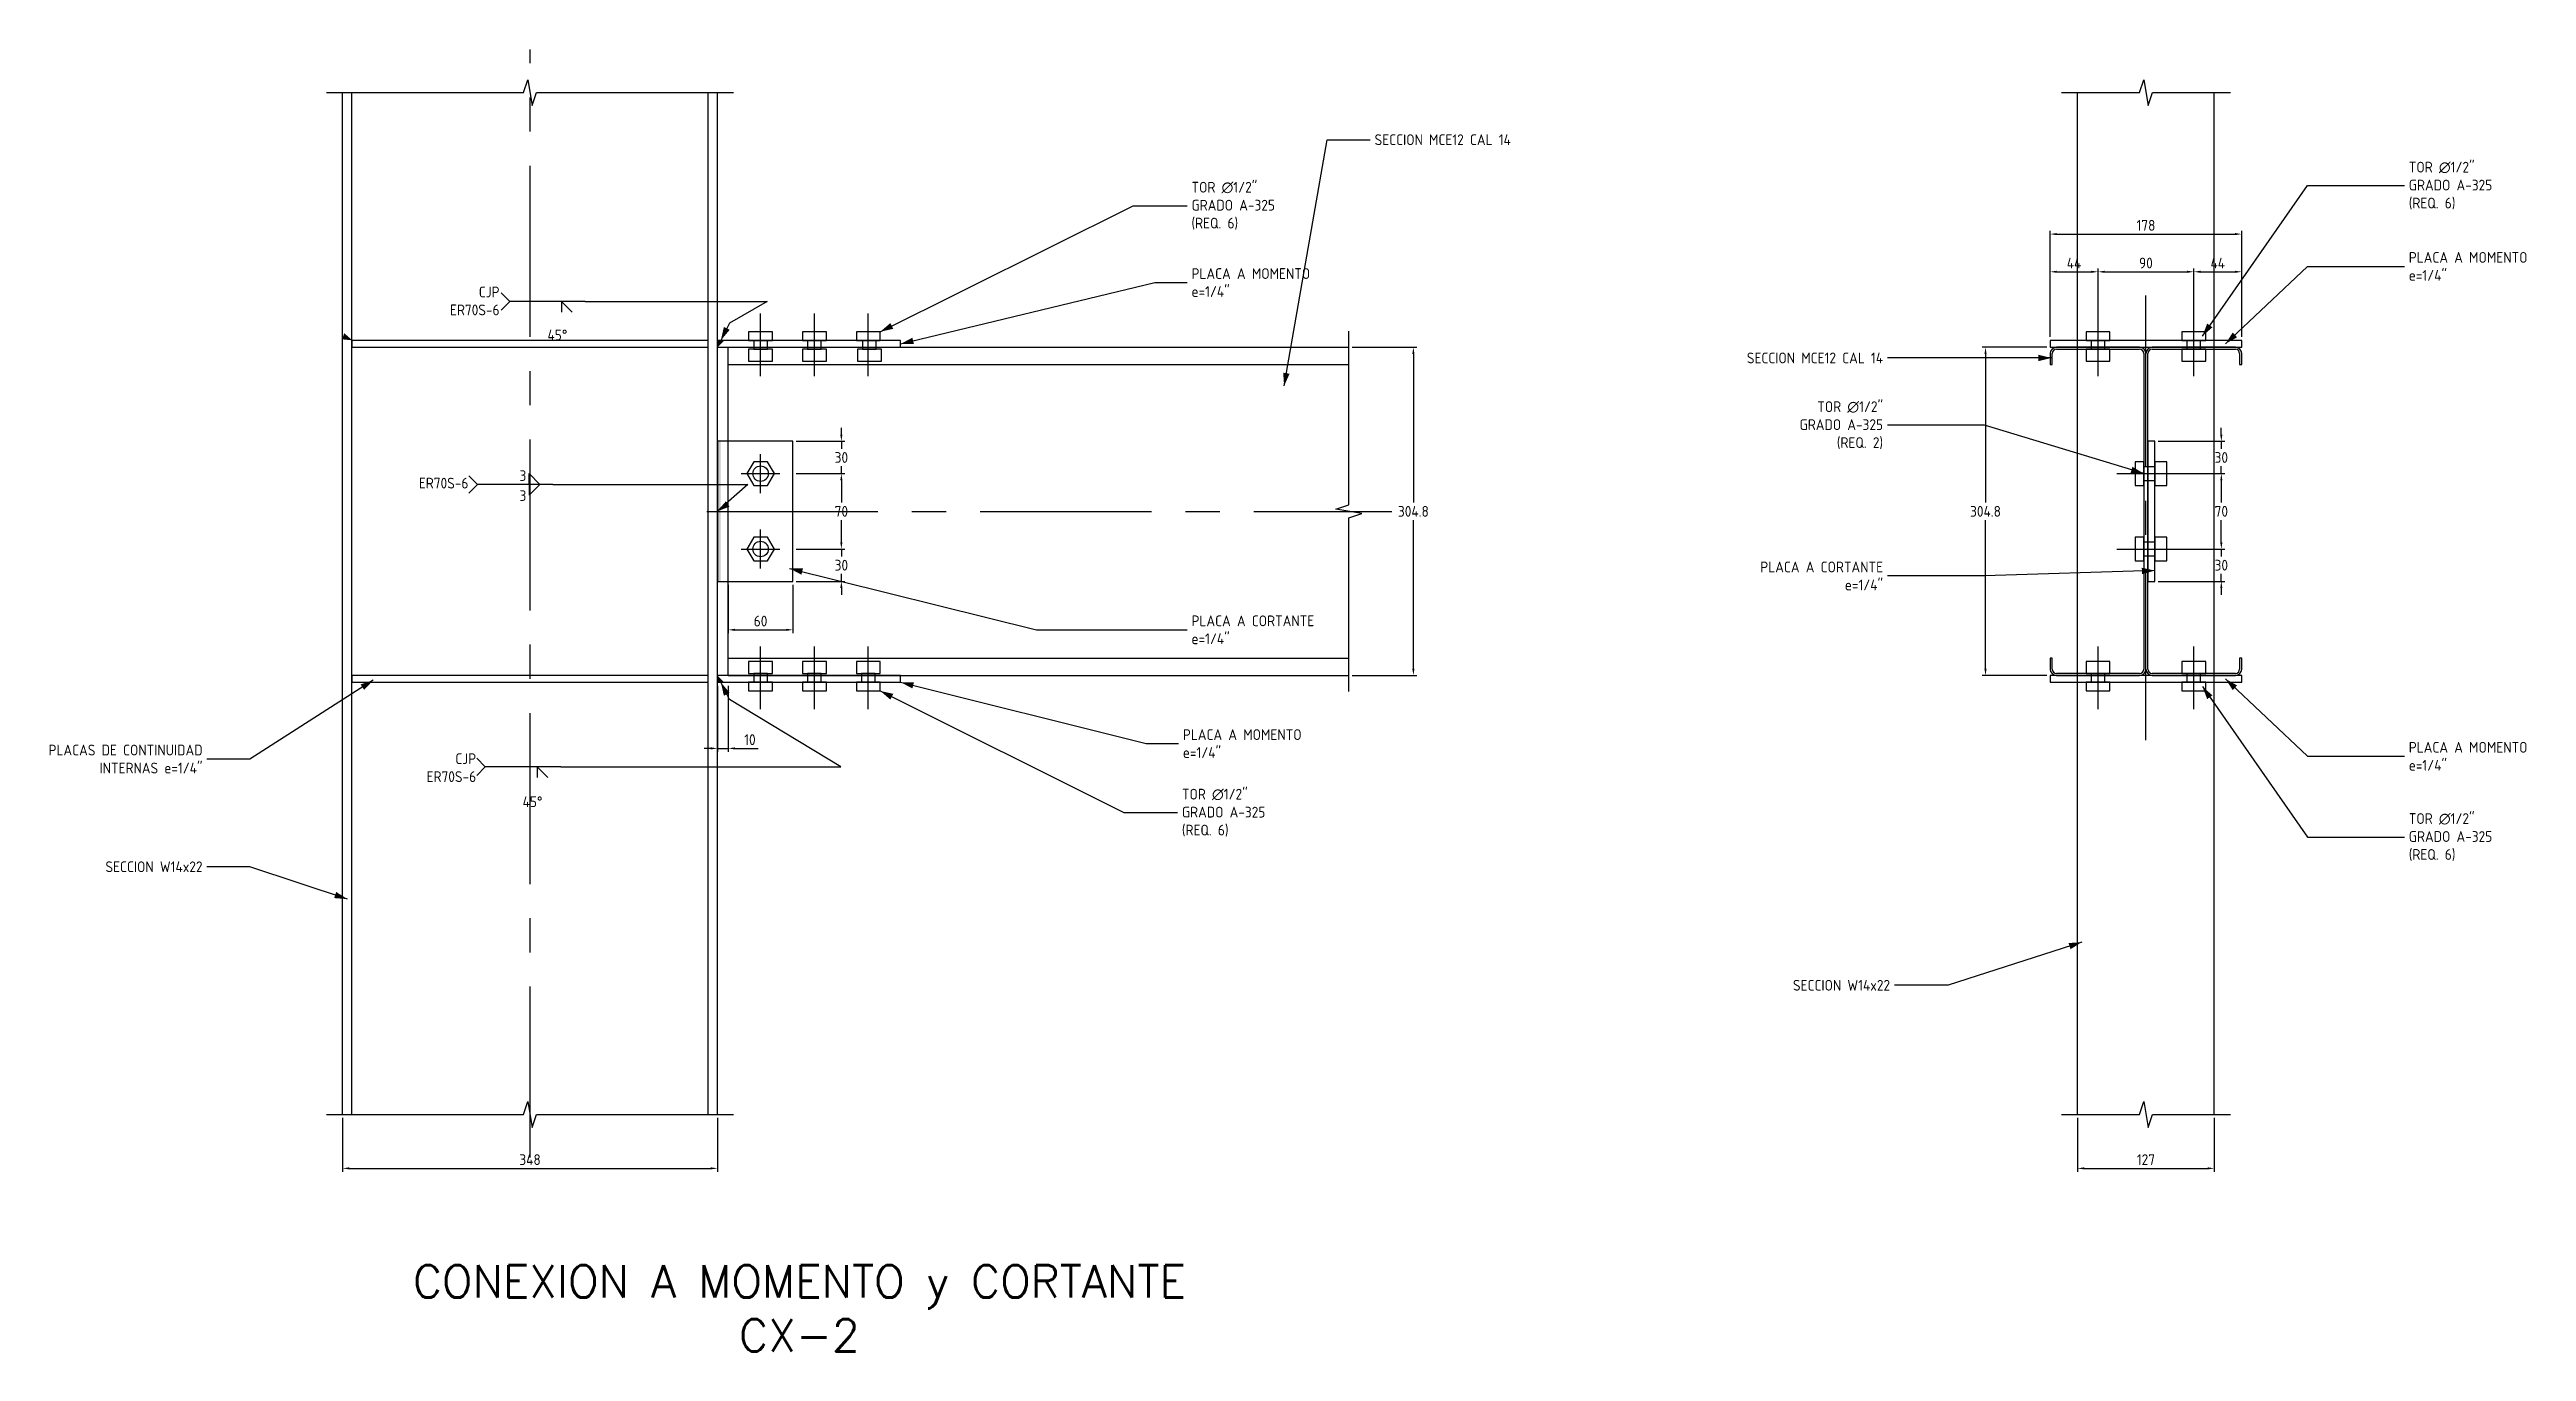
# Model space of a CAD drawing. Header units: millimetres. Extents: x 654 to 11880, y -1480 to 1529.
# Drawn here: x 654 to 2953, y -1480 to -271 of the extents above; entities that cross this region are included whole.
import ezdxf

# ---------------------------------------------------------------- set-up
doc = ezdxf.new("R2010")
doc.units = ezdxf.units.MM
doc.header["$LTSCALE"] = 5
doc.linetypes.add('CENTER', pattern=[50.8, 31.75, -6.35, 6.35, -6.35])
doc.layers.add('TRAZO-01', color=8, linetype='Continuous')
doc.layers.add('TRAZOS-01', color=8, linetype='Continuous')
doc.styles.add('ISO Proportional', font='isocp.shx')
doc.styles.add('X200-000', font='simplex.shx')
doc.dimstyles.new('STD 05', dxfattribs={"dimscale": 5, "dimtxt": 2, "dimasz": 1.25, "dimexe": 0.625, "dimexo": 0.625, "dimtad": 1, "dimzin": 12, "dimtxsty": 'ISO Proportional', "dimcen": 2.5, "dimclrt": 2, "dimazin": 3, "dimtfac": 1, "dimtmove": 0, "dimatfit": 1})

msp = doc.modelspace()

# ---------------------------------------------------------------- texts
at = {"layer": 'TRAZO-01', "color": 7, "insert": (1350, -1420), "char_height": 30, "width": 1191.14409, "attachment_point": 5, "style": 'X200-000'}
msp.add_mtext('CONEXION A MOMENTO y CORTANTE', dxfattribs=at)
at = {"layer": 'TRAZO-01', "color": 7, "insert": (1350, -1465), "char_height": 30, "attachment_point": 5, "style": 'X200-000'}
msp.add_mtext('CX-2', dxfattribs=at)
at = {"layer": 'TRAZOS-01', "color": 2, "char_height": 10, "style": 'ISO Proportional'}
for s, insert, attachment_point in [('SECCION MCE12 CAL 14', (1884, -355), 4), ('TOR ∅1/2"\\PGRADO A-325\\P(REQ. 6)', (2844, -397.6), 4), ('TOR ∅1/2"\\PGRADO A-325\\P(REQ. 6)', (1714, -416.25), 4), ('PLACA A MOMENTO\\Pe=1/4"', (2844, -472.6), 4), ('PLACA A MOMENTO\\Pe=1/4"', (1714, -487.6), 4), ('SECCION MCE12 CAL 14', (2356, -557.6), 6), ('TOR ∅1/2"\\PGRADO A-325\\P(REQ. 2)', (2356, -620), 6), ('PLACA A CORTANTE\\Pe=1/4"', (2356, -760), 6), ('PLACA A CORTANTE\\Pe=1/4"', (1714, -810), 4), ('PLACAS DE CONTINUIDAD\\PINTERNAS e=1/4"', (796, -930), 6), ('PLACA A MOMENTO\\Pe=1/4"', (1706, -915.63), 4), ('PLACA A MOMENTO\\Pe=1/4"', (2844, -927.4), 4), ('TOR ∅1/2"\\PGRADO A-325\\P(REQ. 6)', (1705.1, -979.751), 4), ('TOR ∅1/2"\\PGRADO A-325\\P(REQ. 6)', (2844, -1002.4), 4), ('SECCION W14x22', (796, -1030), 6), ('SECCION W14x22', (2362.5, -1140), 6)]:
    msp.add_mtext(s, dxfattribs=dict(at, insert=insert, attachment_point=attachment_point))
at = {"layer": 'TRAZOS-01', "color": 5, "char_height": 10, "attachment_point": 6, "style": 'ISO Proportional'}
for s, insert in [('CJP\\PER70S-6', (1071.717, -504.663)), ('\\pxqc; \\P45°', (1134.628, -527.926)), ('3', (1096.527, -666.822)), ('ER70S-6', (1042.799, -673.821)), ('3', (1096.527, -685.387)), ('CJP\\PER70S-6', (1049.986, -937.994)), ('\\pxqc; \\P 45°', (1111.531, -961.312))]:
    msp.add_mtext(s, dxfattribs=dict(at, insert=insert))

# ---------------------------------------------------------------- blocks, each defined once
blk = doc.blocks.new('*D40')
at = {"layer": 'Defpoints', "color": 0, "transparency": 16777216}
for p in [(926, -1260), (1274, -1260), (1274, -1310)]:
    blk.add_point(p, dxfattribs=at)
at = {"layer": 'TRAZO-01', "color": 0, "lineweight": -2, "transparency": 16777216}
for p, q in [((926, -1263.1), (926, -1313.1)), ((1274, -1263.1), (1274, -1313.1)), ((932.3, -1310), (1267.8, -1310))]:
    blk.add_line(p, q, dxfattribs=at)
at = {"layer": 'TRAZO-01', "color": 0, "transparency": 16777216}
for points in [[(932.3, -1309), (932.3, -1311), (926, -1310)], [(1267.8, -1309), (1267.8, -1311), (1274, -1310)]]:
    blk.add_solid(points, dxfattribs=at)
at = {"layer": 'TRAZO-01', "color": 2, "transparency": 16777216, "insert": (1100, -1301.9), "char_height": 10, "attachment_point": 5, "style": 'ISO Proportional'}
blk.add_mtext('348', dxfattribs=at)
blk = doc.blocks.new('*D41')
at = {"layer": 'Defpoints', "color": 0, "transparency": 16777216}
for p in [(1284, -765), (1344, -765), (1344, -810)]:
    blk.add_point(p, dxfattribs=at)
at = {"layer": 'TRAZO-01', "color": 0, "lineweight": -2, "transparency": 16777216}
for p, q in [((1284, -768.1), (1284, -813.1)), ((1344, -768.1), (1344, -813.1)), ((1290.2, -810), (1337.8, -810))]:
    blk.add_line(p, q, dxfattribs=at)
at = {"layer": 'TRAZO-01', "color": 0, "transparency": 16777216}
for points in [[(1290.2, -809), (1290.2, -811), (1284, -810)], [(1337.8, -809), (1337.8, -811), (1344, -810)]]:
    blk.add_solid(points, dxfattribs=at)
at = {"layer": 'TRAZO-01', "color": 2, "transparency": 16777216, "insert": (1314, -801.9), "char_height": 10, "attachment_point": 5, "style": 'ISO Proportional'}
blk.add_mtext('60', dxfattribs=at)
blk = doc.blocks.new('*D42')
at = {"layer": 'Defpoints', "color": 0, "transparency": 16777216}
for p in [(1344, -735), (1389, -735), (1344, -765)]:
    blk.add_point(p, dxfattribs=at)
at = {"layer": 'TRAZO-01', "color": 0, "lineweight": -2, "transparency": 16777216}
for p, q in [((1347.1, -735), (1392.1, -735)), ((1389, -728.8), (1389, -722.5)), ((1389, -735), (1389, -741.9)), ((1389, -765), (1389, -758.1)), ((1347.1, -765), (1392.1, -765)), ((1389, -771.3), (1389, -777.5))]:
    blk.add_line(p, q, dxfattribs=at)
at = {"layer": 'TRAZO-01', "color": 0, "transparency": 16777216}
for points in [[(1388, -728.8), (1390, -728.8), (1389, -735)], [(1388, -771.3), (1390, -771.3), (1389, -765)]]:
    blk.add_solid(points, dxfattribs=at)
at = {"layer": 'TRAZO-01', "color": 2, "transparency": 16777216, "insert": (1389, -750), "char_height": 10, "attachment_point": 5, "style": 'ISO Proportional'}
blk.add_mtext('30', dxfattribs=at)
blk = doc.blocks.new('*D43')
at = {"layer": 'Defpoints', "color": 0, "transparency": 16777216}
for p in [(1344, -665), (1389, -665), (1344, -735)]:
    blk.add_point(p, dxfattribs=at)
at = {"layer": 'TRAZO-01', "color": 0, "lineweight": -2, "transparency": 16777216}
for p, q in [((1347.1, -665), (1392.1, -665)), ((1389, -671.3), (1389, -691.9)), ((1389, -728.8), (1389, -708.1)), ((1347.1, -735), (1392.1, -735))]:
    blk.add_line(p, q, dxfattribs=at)
at = {"layer": 'TRAZO-01', "color": 0, "transparency": 16777216}
for points in [[(1388, -671.3), (1390, -671.3), (1389, -665)], [(1388, -728.8), (1390, -728.8), (1389, -735)]]:
    blk.add_solid(points, dxfattribs=at)
at = {"layer": 'TRAZO-01', "color": 2, "transparency": 16777216, "insert": (1389, -700), "char_height": 10, "attachment_point": 5, "style": 'ISO Proportional'}
blk.add_mtext('70', dxfattribs=at)
blk = doc.blocks.new('*D44')
at = {"layer": 'Defpoints', "color": 0, "transparency": 16777216}
for p in [(1344, -635), (1389, -635), (1344, -665)]:
    blk.add_point(p, dxfattribs=at)
at = {"layer": 'TRAZO-01', "color": 0, "lineweight": -2, "transparency": 16777216}
for p, q in [((1347.1, -635), (1392.1, -635)), ((1389, -628.8), (1389, -622.5)), ((1389, -635), (1389, -641.9)), ((1347.1, -665), (1392.1, -665)), ((1389, -665), (1389, -658.1)), ((1389, -671.3), (1389, -677.5))]:
    blk.add_line(p, q, dxfattribs=at)
at = {"layer": 'TRAZO-01', "color": 0, "transparency": 16777216}
for points in [[(1388, -628.8), (1390, -628.8), (1389, -635)], [(1388, -671.3), (1390, -671.3), (1389, -665)]]:
    blk.add_solid(points, dxfattribs=at)
at = {"layer": 'TRAZO-01', "color": 2, "transparency": 16777216, "insert": (1389, -650), "char_height": 10, "attachment_point": 5, "style": 'ISO Proportional'}
blk.add_mtext('30', dxfattribs=at)
blk = doc.blocks.new('*D45')
at = {"layer": 'Defpoints', "color": 0, "transparency": 16777216}
for p in [(1860, -547.6), (1920, -547.6), (1860, -852.4)]:
    blk.add_point(p, dxfattribs=at)
at = {"layer": 'TRAZO-01', "color": 0, "lineweight": -2, "transparency": 16777216}
for p, q in [((1863.1, -547.6), (1923.1, -547.6)), ((1920, -553.9), (1920, -691.9)), ((1920, -846.2), (1920, -708.1)), ((1863.1, -852.4), (1923.1, -852.4))]:
    blk.add_line(p, q, dxfattribs=at)
at = {"layer": 'TRAZO-01', "color": 0, "transparency": 16777216}
for points in [[(1919, -553.9), (1921, -553.9), (1920, -547.6)], [(1919, -846.2), (1921, -846.2), (1920, -852.4)]]:
    blk.add_solid(points, dxfattribs=at)
at = {"layer": 'TRAZO-01', "color": 2, "transparency": 16777216, "insert": (1920, -700), "char_height": 10, "attachment_point": 5, "style": 'ISO Proportional'}
blk.add_mtext('304.8', dxfattribs=at)
blk = doc.blocks.new('*D46')
at = {"layer": 'Defpoints', "color": 0, "transparency": 16777216}
for p in [(2536.5, -1260), (2663.5, -1260), (2663.5, -1310)]:
    blk.add_point(p, dxfattribs=at)
at = {"layer": 'TRAZO-01', "color": 0, "lineweight": -2, "transparency": 16777216}
for p, q in [((2536.5, -1263.1), (2536.5, -1313.1)), ((2663.5, -1263.1), (2663.5, -1313.1)), ((2542.8, -1310), (2657.2, -1310))]:
    blk.add_line(p, q, dxfattribs=at)
at = {"layer": 'TRAZO-01', "color": 0, "transparency": 16777216}
for points in [[(2542.8, -1309), (2542.8, -1311), (2536.5, -1310)], [(2657.2, -1309), (2657.2, -1311), (2663.5, -1310)]]:
    blk.add_solid(points, dxfattribs=at)
at = {"layer": 'TRAZO-01', "color": 2, "transparency": 16777216, "insert": (2600, -1301.9), "char_height": 10, "attachment_point": 5, "style": 'ISO Proportional'}
blk.add_mtext('127', dxfattribs=at)
blk = doc.blocks.new('*D47')
at = {"layer": 'Defpoints', "color": 0, "transparency": 16777216}
for p in [(2555.6, -477.6), (2511.1, -541.2), (2555.6, -541.2)]:
    blk.add_point(p, dxfattribs=at)
at = {"layer": 'TRAZO-01', "color": 0, "lineweight": -2, "transparency": 16777216}
for p, q in [((2511.1, -538.1), (2511.1, -474.5)), ((2517.3, -477.6), (2549.3, -477.6)), ((2555.6, -538.1), (2555.6, -474.5))]:
    blk.add_line(p, q, dxfattribs=at)
at = {"layer": 'TRAZO-01', "color": 0, "transparency": 16777216}
for points in [[(2517.3, -476.6), (2517.3, -478.6), (2511.1, -477.6)], [(2549.3, -476.6), (2549.3, -478.6), (2555.6, -477.6)]]:
    blk.add_solid(points, dxfattribs=at)
at = {"layer": 'TRAZO-01', "color": 2, "transparency": 16777216, "insert": (2533.3, -469.5), "char_height": 10, "width": 31.414, "attachment_point": 5, "style": 'ISO Proportional'}
blk.add_mtext('44', dxfattribs=at)
blk = doc.blocks.new('*D48')
at = {"layer": 'Defpoints', "color": 0, "transparency": 16777216}
for p in [(2644.5, -477.6), (2555.6, -541.2), (2644.5, -541.2)]:
    blk.add_point(p, dxfattribs=at)
at = {"layer": 'TRAZO-01', "color": 0, "lineweight": -2, "transparency": 16777216}
for p, q in [((2555.6, -538.1), (2555.6, -474.5)), ((2561.8, -477.6), (2638.2, -477.6)), ((2644.5, -538.1), (2644.5, -474.5))]:
    blk.add_line(p, q, dxfattribs=at)
at = {"layer": 'TRAZO-01', "color": 0, "transparency": 16777216}
for points in [[(2561.8, -476.6), (2561.8, -478.6), (2555.6, -477.6)], [(2638.2, -476.6), (2638.2, -478.6), (2644.5, -477.6)]]:
    blk.add_solid(points, dxfattribs=at)
at = {"layer": 'TRAZO-01', "color": 2, "transparency": 16777216, "insert": (2600, -469.5), "char_height": 10, "attachment_point": 5, "style": 'ISO Proportional'}
blk.add_mtext('90', dxfattribs=at)
blk = doc.blocks.new('*D49')
at = {"layer": 'Defpoints', "color": 0, "transparency": 16777216}
for p in [(2688.9, -477.6), (2644.5, -541.2), (2688.9, -541.2)]:
    blk.add_point(p, dxfattribs=at)
at = {"layer": 'TRAZO-01', "color": 0, "lineweight": -2, "transparency": 16777216}
for p, q in [((2644.5, -538.1), (2644.5, -474.5)), ((2650.7, -477.6), (2682.7, -477.6)), ((2688.9, -538.1), (2688.9, -474.5))]:
    blk.add_line(p, q, dxfattribs=at)
at = {"layer": 'TRAZO-01', "color": 0, "transparency": 16777216}
for points in [[(2650.7, -476.6), (2650.7, -478.6), (2644.5, -477.6)], [(2682.7, -476.6), (2682.7, -478.6), (2688.9, -477.6)]]:
    blk.add_solid(points, dxfattribs=at)
at = {"layer": 'TRAZO-01', "color": 2, "transparency": 16777216, "insert": (2666.7, -469.5), "char_height": 10, "attachment_point": 5, "style": 'ISO Proportional'}
blk.add_mtext('44', dxfattribs=at)
blk = doc.blocks.new('*D50')
at = {"layer": 'Defpoints', "color": 0, "transparency": 16777216}
for p in [(2688.9, -442.6), (2511.1, -541.2), (2688.9, -541.2)]:
    blk.add_point(p, dxfattribs=at)
at = {"layer": 'TRAZO-01', "color": 0, "lineweight": -2, "transparency": 16777216}
for p, q in [((2511.1, -538.1), (2511.1, -439.5)), ((2517.3, -442.6), (2682.7, -442.6)), ((2688.9, -538.1), (2688.9, -439.5))]:
    blk.add_line(p, q, dxfattribs=at)
at = {"layer": 'TRAZO-01', "color": 0, "transparency": 16777216}
for points in [[(2517.3, -441.6), (2517.3, -443.6), (2511.1, -442.6)], [(2682.7, -441.6), (2682.7, -443.6), (2688.9, -442.6)]]:
    blk.add_solid(points, dxfattribs=at)
at = {"layer": 'TRAZO-01', "color": 2, "transparency": 16777216, "insert": (2600, -434.5), "char_height": 10, "width": 26, "attachment_point": 5, "style": 'ISO Proportional'}
blk.add_mtext('178', dxfattribs=at)
blk = doc.blocks.new('*D51')
at = {"layer": 'Defpoints', "color": 0, "transparency": 16777216}
for p in [(2608.3, -735), (2670, -735), (2608.3, -765)]:
    blk.add_point(p, dxfattribs=at)
at = {"layer": 'TRAZO-01', "color": 0, "lineweight": -2, "transparency": 16777216}
for p, q in [((2611.4, -735), (2673.1, -735)), ((2670, -728.8), (2670, -722.5)), ((2670, -735), (2670, -741.9)), ((2670, -765), (2670, -758.1)), ((2611.4, -765), (2673.1, -765)), ((2670, -771.3), (2670, -777.5))]:
    blk.add_line(p, q, dxfattribs=at)
at = {"layer": 'TRAZO-01', "color": 0, "transparency": 16777216}
for points in [[(2669, -728.8), (2671, -728.8), (2670, -735)], [(2669, -771.3), (2671, -771.3), (2670, -765)]]:
    blk.add_solid(points, dxfattribs=at)
at = {"layer": 'TRAZO-01', "color": 2, "transparency": 16777216, "insert": (2670, -750), "char_height": 10, "attachment_point": 5, "style": 'ISO Proportional'}
blk.add_mtext('30', dxfattribs=at)
blk = doc.blocks.new('*D52')
at = {"layer": 'Defpoints', "color": 0, "transparency": 16777216}
for p in [(2608.3, -665), (2670, -665), (2608.3, -735)]:
    blk.add_point(p, dxfattribs=at)
at = {"layer": 'TRAZO-01', "color": 0, "lineweight": -2, "transparency": 16777216}
for p, q in [((2611.4, -665), (2673.1, -665)), ((2670, -671.3), (2670, -691.9)), ((2670, -728.8), (2670, -708.1)), ((2611.4, -735), (2673.1, -735))]:
    blk.add_line(p, q, dxfattribs=at)
at = {"layer": 'TRAZO-01', "color": 0, "transparency": 16777216}
for points in [[(2669, -671.3), (2671, -671.3), (2670, -665)], [(2669, -728.8), (2671, -728.8), (2670, -735)]]:
    blk.add_solid(points, dxfattribs=at)
at = {"layer": 'TRAZO-01', "color": 2, "transparency": 16777216, "insert": (2670, -700), "char_height": 10, "attachment_point": 5, "style": 'ISO Proportional'}
blk.add_mtext('70', dxfattribs=at)
blk = doc.blocks.new('*D53')
at = {"layer": 'Defpoints', "color": 0, "transparency": 16777216}
for p in [(2608.3, -635), (2670, -635), (2608.3, -665)]:
    blk.add_point(p, dxfattribs=at)
at = {"layer": 'TRAZO-01', "color": 0, "lineweight": -2, "transparency": 16777216}
for p, q in [((2611.4, -635), (2673.1, -635)), ((2670, -628.8), (2670, -622.5)), ((2670, -635), (2670, -641.9)), ((2611.4, -665), (2673.1, -665)), ((2670, -665), (2670, -658.1)), ((2670, -671.3), (2670, -677.5))]:
    blk.add_line(p, q, dxfattribs=at)
at = {"layer": 'TRAZO-01', "color": 0, "transparency": 16777216}
for points in [[(2669, -628.8), (2671, -628.8), (2670, -635)], [(2669, -671.3), (2671, -671.3), (2670, -665)]]:
    blk.add_solid(points, dxfattribs=at)
at = {"layer": 'TRAZO-01', "color": 2, "transparency": 16777216, "insert": (2670, -650), "char_height": 10, "attachment_point": 5, "style": 'ISO Proportional'}
blk.add_mtext('30', dxfattribs=at)
blk = doc.blocks.new('*D54')
at = {"layer": 'Defpoints', "color": 0, "transparency": 16777216}
for p in [(2451.1, -547.6), (2511.1, -547.6), (2511.1, -852.4)]:
    blk.add_point(p, dxfattribs=at)
at = {"layer": 'TRAZO-01', "color": 0, "lineweight": -2, "transparency": 16777216}
for p, q in [((2508, -547.6), (2448, -547.6)), ((2451.1, -553.9), (2451.1, -691.9)), ((2451.1, -846.2), (2451.1, -708.1)), ((2508, -852.4), (2448, -852.4))]:
    blk.add_line(p, q, dxfattribs=at)
at = {"layer": 'TRAZO-01', "color": 0, "transparency": 16777216}
for points in [[(2450.1, -553.9), (2452.1, -553.9), (2451.1, -547.6)], [(2450.1, -846.2), (2452.1, -846.2), (2451.1, -852.4)]]:
    blk.add_solid(points, dxfattribs=at)
at = {"layer": 'TRAZO-01', "color": 2, "transparency": 16777216, "insert": (2451.1, -700), "char_height": 10, "attachment_point": 5, "style": 'ISO Proportional'}
blk.add_mtext('304.8', dxfattribs=at)
blk = doc.blocks.new('*D132')
at = {"layer": 'Defpoints', "color": 0, "transparency": 16777216}
for p in [(1274, -858.8), (1284, -858.8), (1284, -920.1)]:
    blk.add_point(p, dxfattribs=at)
at = {"layer": 'TRAZO-01', "color": 0, "lineweight": -2, "transparency": 16777216}
for p, q in [((1274, -861.9), (1274, -923.2)), ((1284, -861.9), (1284, -923.2)), ((1267.8, -920.1), (1261.5, -920.1)), ((1274, -920.1), (1284, -920.1)), ((1290.2, -920.1), (1311.8, -920.1))]:
    blk.add_line(p, q, dxfattribs=at)
at = {"layer": 'TRAZO-01', "color": 0, "transparency": 16777216}
for points in [[(1267.8, -919.1), (1267.8, -921.1), (1274, -920.1)], [(1290.2, -919.1), (1290.2, -921.1), (1284, -920.1)]]:
    blk.add_solid(points, dxfattribs=at)
at = {"layer": 'TRAZO-01', "color": 2, "transparency": 16777216, "insert": (1304.1, -912), "char_height": 10, "attachment_point": 5, "style": 'ISO Proportional'}
blk.add_mtext('10', dxfattribs=at)

# ---------------------------------------------------------------- dimensions: what is measured, and where the dimension line sits
at = {"layer": 'TRAZO-01'}
for base, p1, p2, text, picture, middle in [((2688.9, -442.6), (2511.1, -541.25), (2688.9, -541.25), '178', '*D50', (2600, -434.475)), ((2555.55, -477.6), (2511.1, -541.25), (2555.55, -541.25), '44', '*D47', (2533.325, -469.475)), ((2644.45, -477.6), (2555.55, -541.25), (2644.45, -541.25), '90', '*D48', (2600, -469.475)), ((2688.9, -477.6), (2644.45, -541.25), (2688.9, -541.25), '44', '*D49', (2666.675, -469.475))]:
    dim = msp.add_linear_dim(base=base, p1=p1, p2=p2, text=text, dimstyle='STD 05', dxfattribs=at)
    dim.commit()
    dim.dimension.update_dxf_attribs({"geometry": picture, "text_midpoint": middle})
for base, p1, p2, picture, middle in [((1920, -547.6), (1860, -852.4), (1860, -547.6), '*D45', (1920, -700)), ((2451.1, -547.6), (2511.1, -852.4), (2511.1, -547.6), '*D54', (2451.1, -700)), ((1389, -635), (1344, -665), (1344, -635), '*D44', (1389, -650)), ((2670, -635), (2608.25, -665), (2608.25, -635), '*D53', (2670, -650)), ((1389, -665), (1344, -735), (1344, -665), '*D43', (1389, -700)), ((2670, -665), (2608.25, -735), (2608.25, -665), '*D52', (2670, -700)), ((1389, -735), (1344, -765), (1344, -735), '*D42', (1389, -750)), ((2670, -735), (2608.25, -765), (2608.25, -735), '*D51', (2670, -750))]:
    dim = msp.add_linear_dim(base=base, p1=p1, p2=p2, angle=90, dimstyle='STD 05', dxfattribs=at)
    dim.commit()
    dim.dimension.update_dxf_attribs({"geometry": picture, "text_midpoint": middle})
for base, p1, p2, picture, middle in [((1344, -810), (1284, -765), (1344, -765), '*D41', (1314, -801.875)), ((1284, -920.1), (1274, -858.75), (1284, -858.75), '*D132', (1304.129, -911.975)), ((1274, -1310), (926, -1260), (1274, -1260), '*D40', (1100, -1301.875)), ((2663.5, -1310), (2536.5, -1260), (2663.5, -1260), '*D46', (2600, -1301.874))]:
    dim = msp.add_linear_dim(base=base, p1=p1, p2=p2, dimstyle='STD 05', dxfattribs=at)
    dim.commit()
    dim.dimension.update_dxf_attribs({"geometry": picture, "text_midpoint": middle})

# ---------------------------------------------------------------- hatches: boundary and pattern name
at = {"layer": 'TRAZOS-01'}
for points in [[(1274, -547.6), (1274, -541.25), (1280.35, -541.25)], [(1274, -765), (1277, -765), (1277, -635), (1274, -635)], [(1274, -852.4), (1274, -858.75), (1280.35, -858.75)]]:
    msp.add_hatch(color=5, dxfattribs=at).paths.add_polyline_path(points)

# ---------------------------------------------------------------- linework, layer by layer
at = {"color": 5}
for p, q in [((1129.1, -505.238), (1129.1, -515.238)), ((1139.1, -515.238), (1129.1, -505.238)), ((1106.489, -937.118), (1106.489, -947.118)), ((1116.489, -947.118), (1106.489, -937.118))]:
    msp.add_line(p, q, dxfattribs=at)
for points in [[(1151.1, -505.238), (1320.153, -505.238), (1285.1, -525.25), (1277.1, -541.25)], [(1121.1, -675), (1302.326, -675), (1274, -699.974)], [(1128.489, -937.118), (1388.395, -937.118), (1285.1, -874.75), (1277.1, -858.75)]]:
    msp.add_lwpolyline(points, dxfattribs=at)
at = {"layer": 'TRAZOS-01', "color": 1, "linetype": 'CENTER'}
for p, q in [((1100, -1300), (1100, -271.25)), ((2600, -912.4), (2600, -487.6)), ((1314, -574.5), (1314, -516.25)), ((1364, -574.5), (1364, -516.25)), ((1414, -574.5), (1414, -516.25)), ((2555.55, -574.5), (2555.55, -516.25)), ((2644.45, -574.5), (2644.45, -516.25)), ((1296, -665), (1332, -665)), ((1314, -683), (1314, -647)), ((2573.1, -665), (2633.25, -665)), ((1264, -700), (1900, -700)), ((1296, -735), (1332, -735)), ((1314, -753), (1314, -717)), ((2573.1, -735), (2633.25, -735)), ((1314, -883.75), (1314, -825.5)), ((1364, -883.751), (1364, -825.501)), ((1414, -883.751), (1414, -825.501)), ((2555.55, -883.75), (2555.55, -825.5)), ((2644.45, -883.75), (2644.45, -825.5))]:
    msp.add_line(p, q, dxfattribs=at)
at = {"layer": 'TRAZOS-01', "color": 7}
for p, q in [((926, -1260), (926, -311.25)), ((934.5, -1260), (934.5, -311.25)), ((1265.5, -1260), (1265.5, -311.25)), ((1274, -1260), (1274, -311.25)), ((2536.5, -541.25), (2536.5, -311.25)), ((2663.5, -541.25), (2663.5, -311.25)), ((2536.5, -858.75), (2536.5, -541.25)), ((2663.5, -858.75), (2663.5, -541.25)), ((2536.5, -1260), (2536.5, -858.75)), ((2663.5, -1260), (2663.5, -858.75))]:
    msp.add_line(p, q, dxfattribs=at)
at = {"layer": 'TRAZOS-01', "color": 2}
for p, q in [((1800, -583.6), (1840, -355)), ((1840, -355), (1880, -355)), ((2652.45, -537.25), (2750, -397.6)), ((2750, -397.6), (2840, -397.6)), ((1425.1, -533.25), (1660, -416.25)), ((1660, -416.25), (1710, -416.25)), ((2673.9, -544.425), (2750, -472.6)), ((2750, -472.6), (2840, -472.6)), ((1444, -544.6), (1680, -487.6)), ((1680, -487.6), (1710, -487.6)), ((2450, -557.6), (2360, -557.6)), ((2512.1, -557.6), (2450, -557.6)), ((2450, -620), (2360, -620)), ((2598.1, -665), (2450, -620)), ((1341, -753), (1570, -810)), ((2608.25, -755), (2450, -760)), ((2450, -760), (2360, -760)), ((1570, -810), (1710, -810)), ((954.5, -856.75), (840, -930)), ((1425.1, -866.751), (1651.1, -979.751)), ((1444, -858.63), (1672, -915.63)), ((2652.45, -862.75), (2750, -1002.4)), ((2673.9, -855.575), (2750, -927.4)), ((1672, -915.63), (1702, -915.63)), ((840, -930), (800, -930)), ((2750, -927.4), (2840, -927.4)), ((1651.1, -979.751), (1701.1, -979.751)), ((2750, -1002.4), (2840, -1002.4)), ((840, -1030), (800, -1030)), ((930.5, -1060), (840, -1030)), ((2540.5, -1100), (2416.5, -1140)), ((2416.5, -1140), (2366.5, -1140))]:
    msp.add_line(p, q, dxfattribs=at)
at = {"layer": 'TRAZOS-01', "color": 5}
for p, q in [((1081.1, -505.238), (1073.1, -497.238)), ((1081.1, -505.238), (1073.1, -513.238)), ((1151.1, -505.238), (1081.1, -505.238)), ((1051.1, -675), (1043.1, -667)), ((1051.1, -675), (1043.1, -683)), ((1121.1, -675), (1051.1, -675)), ((1058.489, -937.118), (1050.489, -929.118)), ((1058.489, -937.118), (1050.489, -945.118)), ((1128.489, -937.118), (1058.489, -937.118))]:
    msp.add_line(p, q, dxfattribs=at)
at = {"layer": 'TRAZOS-01', "color": 4}
for p, q in [((1284, -547.6), (1860, -547.6)), ((1284, -852.4), (1284, -547.6)), ((2594.103, -547.6), (2516.997, -547.6)), ((2516.997, -549.497), (2594.103, -549.497)), ((2683.003, -547.6), (2605.897, -547.6)), ((2605.897, -549.497), (2683.003, -549.497)), ((1284, -563.6), (1860, -563.6)), ((2511.1, -553.497), (2511.1, -563.6)), ((2511.1, -563.6), (2512.997, -563.6)), ((2512.997, -563.6), (2512.997, -553.497)), ((2598.103, -553.497), (2598.103, -846.503)), ((2601.897, -846.503), (2601.897, -553.497)), ((2687.003, -553.497), (2687.003, -563.6)), ((2687.003, -563.6), (2688.9, -563.6)), ((2688.9, -563.6), (2688.9, -553.497)), ((1284, -836.4), (1860, -836.4)), ((2512.997, -836.4), (2511.1, -836.4)), ((2511.1, -836.4), (2511.1, -846.503)), ((2512.997, -846.503), (2512.997, -836.4)), ((2594.103, -850.503), (2516.997, -850.503)), ((2683.003, -850.503), (2605.897, -850.503)), ((2688.9, -836.4), (2687.003, -836.4)), ((2687.003, -836.4), (2687.003, -846.503)), ((2688.9, -846.503), (2688.9, -836.4)), ((1284, -852.4), (1860, -852.4)), ((2516.997, -852.4), (2594.103, -852.4)), ((2605.897, -852.4), (2683.003, -852.4))]:
    msp.add_line(p, q, dxfattribs=at)
at = {"layer": 'TRAZOS-01'}
for points in [[(911, -311.25), (1094, -311.25), (1098, -299.25), (1102, -323.25), (1106, -311.25), (1289, -311.25)], [(2521.5, -311.25), (2594, -311.25), (2598, -299.25), (2602, -323.25), (2606, -311.25), (2678.5, -311.25)], [(1860, -867.4), (1860, -706), (1872, -702), (1848, -698), (1860, -694), (1860, -532.6)], [(911, -1260), (1094, -1260), (1098, -1248), (1102, -1272), (1106, -1260), (1289, -1260)], [(2521.5, -1260), (2594, -1260), (2598, -1248), (2602, -1272), (2606, -1260), (2678.5, -1260)]]:
    msp.add_lwpolyline(points, dxfattribs=at)
at = {"layer": 'TRAZOS-01', "color": 41, "true_color": 0xf4ee51}
for points in [[(934.5, -547.6), (1265.5, -547.616), (1265.5, -541.266), (934.5, -541.25)], [(1274.001, -547.6), (1444, -547.6), (1444, -541.25), (1273.999, -541.283)], [(1274, -765), (1344, -765), (1344, -635), (1274, -635)], [(934.5, -858.75), (1265.5, -858.75), (1265.5, -852.4), (934.5, -852.4)], [(1274, -858.75), (1444, -858.63), (1444, -852.4), (1274, -852.4)]]:
    msp.add_lwpolyline(points, close=True, dxfattribs=at)
at = {"layer": 'TRAZOS-01', "color": 3}
for points in [[(1302.9, -541.25), (1325.1, -541.25), (1325.1, -533.25), (1302.9, -533.25)], [(1302.9, -560.6), (1325.1, -560.6), (1325.1, -549.5), (1302.9, -549.5)], [(1307.65, -549.5), (1320.35, -549.5), (1320.35, -541.25), (1307.65, -541.25)], [(1352.9, -541.25), (1375.1, -541.25), (1375.1, -533.25), (1352.9, -533.25)], [(1352.9, -560.6), (1375.1, -560.6), (1375.1, -549.5), (1352.9, -549.5)], [(1357.65, -549.5), (1370.35, -549.5), (1370.35, -541.25), (1357.65, -541.25)], [(1402.9, -541.25), (1425.1, -541.25), (1425.1, -533.25), (1402.9, -533.25)], [(1404, -560.6), (1426.2, -560.6), (1426.2, -549.5), (1404, -549.5)], [(1408.75, -549.5), (1421.45, -549.5), (1421.45, -541.25), (1408.75, -541.25)], [(2544.45, -541.25), (2566.65, -541.25), (2566.65, -533.25), (2544.45, -533.25)], [(2544.45, -560.6), (2566.65, -560.6), (2566.65, -549.5), (2544.45, -549.5)], [(2549.2, -549.5), (2561.9, -549.5), (2561.9, -541.25), (2549.2, -541.25)], [(2633.35, -541.25), (2655.55, -541.25), (2655.55, -533.25), (2633.35, -533.25)], [(2633.35, -560.6), (2655.55, -560.6), (2655.55, -549.5), (2633.35, -549.5)], [(2638.1, -549.5), (2650.8, -549.5), (2650.8, -541.25), (2638.1, -541.25)], [(1326.817, -665), (1320.409, -653.9), (1307.591, -653.9), (1301.183, -665), (1307.591, -676.1), (1320.409, -676.1)], [(2590.1, -676.1), (2598.1, -676.1), (2598.1, -653.9), (2590.1, -653.9)], [(2598.1, -671.35), (2608.25, -671.35), (2608.25, -658.65), (2598.1, -658.65)], [(2608.25, -676.1), (2619.35, -676.1), (2619.35, -653.9), (2608.25, -653.9)], [(1326.817, -735), (1320.409, -723.9), (1307.591, -723.9), (1301.183, -735), (1307.591, -746.1), (1320.409, -746.1)], [(2590.1, -746.1), (2598.1, -746.1), (2598.1, -723.9), (2590.1, -723.9)], [(2598.1, -741.35), (2608.25, -741.35), (2608.25, -728.65), (2598.1, -728.65)], [(2608.25, -746.1), (2619.35, -746.1), (2619.35, -723.9), (2608.25, -723.9)], [(1302.9, -850.5), (1325.1, -850.5), (1325.1, -839.4), (1302.9, -839.4)], [(1307.65, -858.75), (1320.35, -858.75), (1320.35, -850.5), (1307.65, -850.5)], [(1352.9, -850.501), (1375.1, -850.501), (1375.1, -839.401), (1352.9, -839.401)], [(1357.65, -858.751), (1370.35, -858.751), (1370.35, -850.501), (1357.65, -850.501)], [(1402.9, -850.501), (1425.1, -850.501), (1425.1, -839.401), (1402.9, -839.401)], [(1407.65, -858.751), (1420.35, -858.751), (1420.35, -850.501), (1407.65, -850.501)], [(2544.45, -850.5), (2566.65, -850.5), (2566.65, -839.4), (2544.45, -839.4)], [(2549.2, -858.75), (2561.9, -858.75), (2561.9, -850.5), (2549.2, -850.5)], [(2633.35, -850.5), (2655.55, -850.5), (2655.55, -839.4), (2633.35, -839.4)], [(2638.1, -858.75), (2650.8, -858.75), (2650.8, -850.5), (2638.1, -850.5)], [(1302.9, -866.75), (1325.1, -866.75), (1325.1, -858.75), (1302.9, -858.75)], [(1352.9, -866.751), (1375.1, -866.751), (1375.1, -858.751), (1352.9, -858.751)], [(1402.9, -866.751), (1425.1, -866.751), (1425.1, -858.751), (1402.9, -858.751)], [(2544.45, -866.75), (2566.65, -866.75), (2566.65, -858.75), (2544.45, -858.75)], [(2633.35, -866.75), (2655.55, -866.75), (2655.55, -858.75), (2633.35, -858.75)]]:
    msp.add_lwpolyline(points, close=True, dxfattribs=at)
at = {"layer": 'TRAZOS-01', "color": 4}
for points in [[(2511.1, -547.6), (2688.9, -547.6), (2688.9, -541.25), (2511.1, -541.25)], [(2601.9, -765), (2608.25, -765), (2608.25, -635), (2601.9, -635)], [(2511.1, -858.75), (2688.9, -858.75), (2688.9, -852.4), (2511.1, -852.4)]]:
    msp.add_lwpolyline(points, close=True, dxfattribs=at)
at = {"layer": 'TRAZOS-01', "color": 5}
for points in [[(1099.1, -675), (1099.1, -665), (1109.1, -675)], [(1099.1, -675), (1099.1, -685), (1109.1, -675)]]:
    msp.add_lwpolyline(points, close=True, dxfattribs=at)
at = {"layer": 'TRAZOS-01', "color": 3}
for centre in [(1314, -665), (1314, -735)]:
    msp.add_circle(centre, 7.15, dxfattribs=at)
at = {"layer": 'TRAZOS-01', "color": 4}
for centre, radius, start, end in [((2516.997, -553.497), 5.897, 90, 180), ((2516.997, -553.497), 4, 90, 180), ((2594.103, -553.497), 5.897, 0, 90), ((2594.103, -553.497), 4, 0, 90), ((2605.897, -553.497), 5.897, 90, 180), ((2605.897, -553.497), 4, 90, 180), ((2683.003, -553.497), 5.897, 0, 90), ((2683.003, -553.497), 4, 0, 90), ((2516.997, -846.503), 5.897, 180, 270), ((2516.997, -846.503), 4, 180, 270), ((2594.103, -846.503), 5.897, 270, 0), ((2594.103, -846.503), 4, 270, 0), ((2605.897, -846.503), 5.897, 180, 270), ((2605.897, -846.503), 4, 180, 270), ((2683.003, -846.503), 5.897, 270, 0), ((2683.003, -846.503), 4, 270, 0)]:
    msp.add_arc(centre, radius, start, end, dxfattribs=at)
at = {"layer": 'TRAZOS-01', "color": 5}
for points in [[(1277.1, -541.25), (1285.329, -531.501), (1279.962, -528.817)], [(1273.575, -700.015), (1281.773, -690.753), (1285.167, -695.701)], [(1277.1, -858.75), (1279.962, -871.183), (1285.329, -868.499)]]:
    msp.add_solid(points, dxfattribs=at)
at = {"layer": 'TRAZOS-01', "color": 2}
for points in [[(1425.1, -533.25), (1434.491, -525.2), (1437.175, -530.567)], [(2652.45, -537.25), (2656.862, -525.694), (2661.781, -529.13)], [(935.071, -541.255), (925.603, -540.281), (927.538, -534.601)], [(1444, -544.6), (1454.914, -538.779), (1456.369, -544.6)], [(2673.9, -544.425), (2680.568, -534.007), (2684.686, -538.37)], [(1800, -583.6), (1799.113, -571.263), (1805.023, -572.297)], [(2512.1, -557.6), (2500.1, -560.6), (2500.1, -554.6)], [(2598.1, -665), (2585.746, -664.382), (2587.49, -658.641)], [(1341, -753), (1353.369, -752.987), (1351.92, -758.81)], [(2608.25, -755), (2596.351, -758.377), (2596.161, -752.38)], [(954.5, -856.75), (946.008, -865.744), (942.775, -860.69)], [(1425.1, -866.751), (1437.175, -869.434), (1434.491, -874.801)], [(1444, -858.63), (1456.369, -858.63), (1454.914, -864.451)], [(2652.45, -862.75), (2661.781, -870.87), (2656.862, -874.306)], [(2673.9, -855.575), (2684.686, -861.63), (2680.568, -865.993)], [(930.5, -1060), (918.166, -1059.072), (920.053, -1053.377)], [(2540.5, -1100), (2530.001, -1106.539), (2528.158, -1100.829)]]:
    msp.add_solid(points, dxfattribs=at)

msp.set_redraw_order([(e.dxf.handle, doc.entitydb.next_handle()) for e in msp.query("TEXT MTEXT ATTDEF DIMENSION ARC_DIMENSION")])  # texts and dimensions are drawn at this point

doc.saveas('drawing.dxf')
